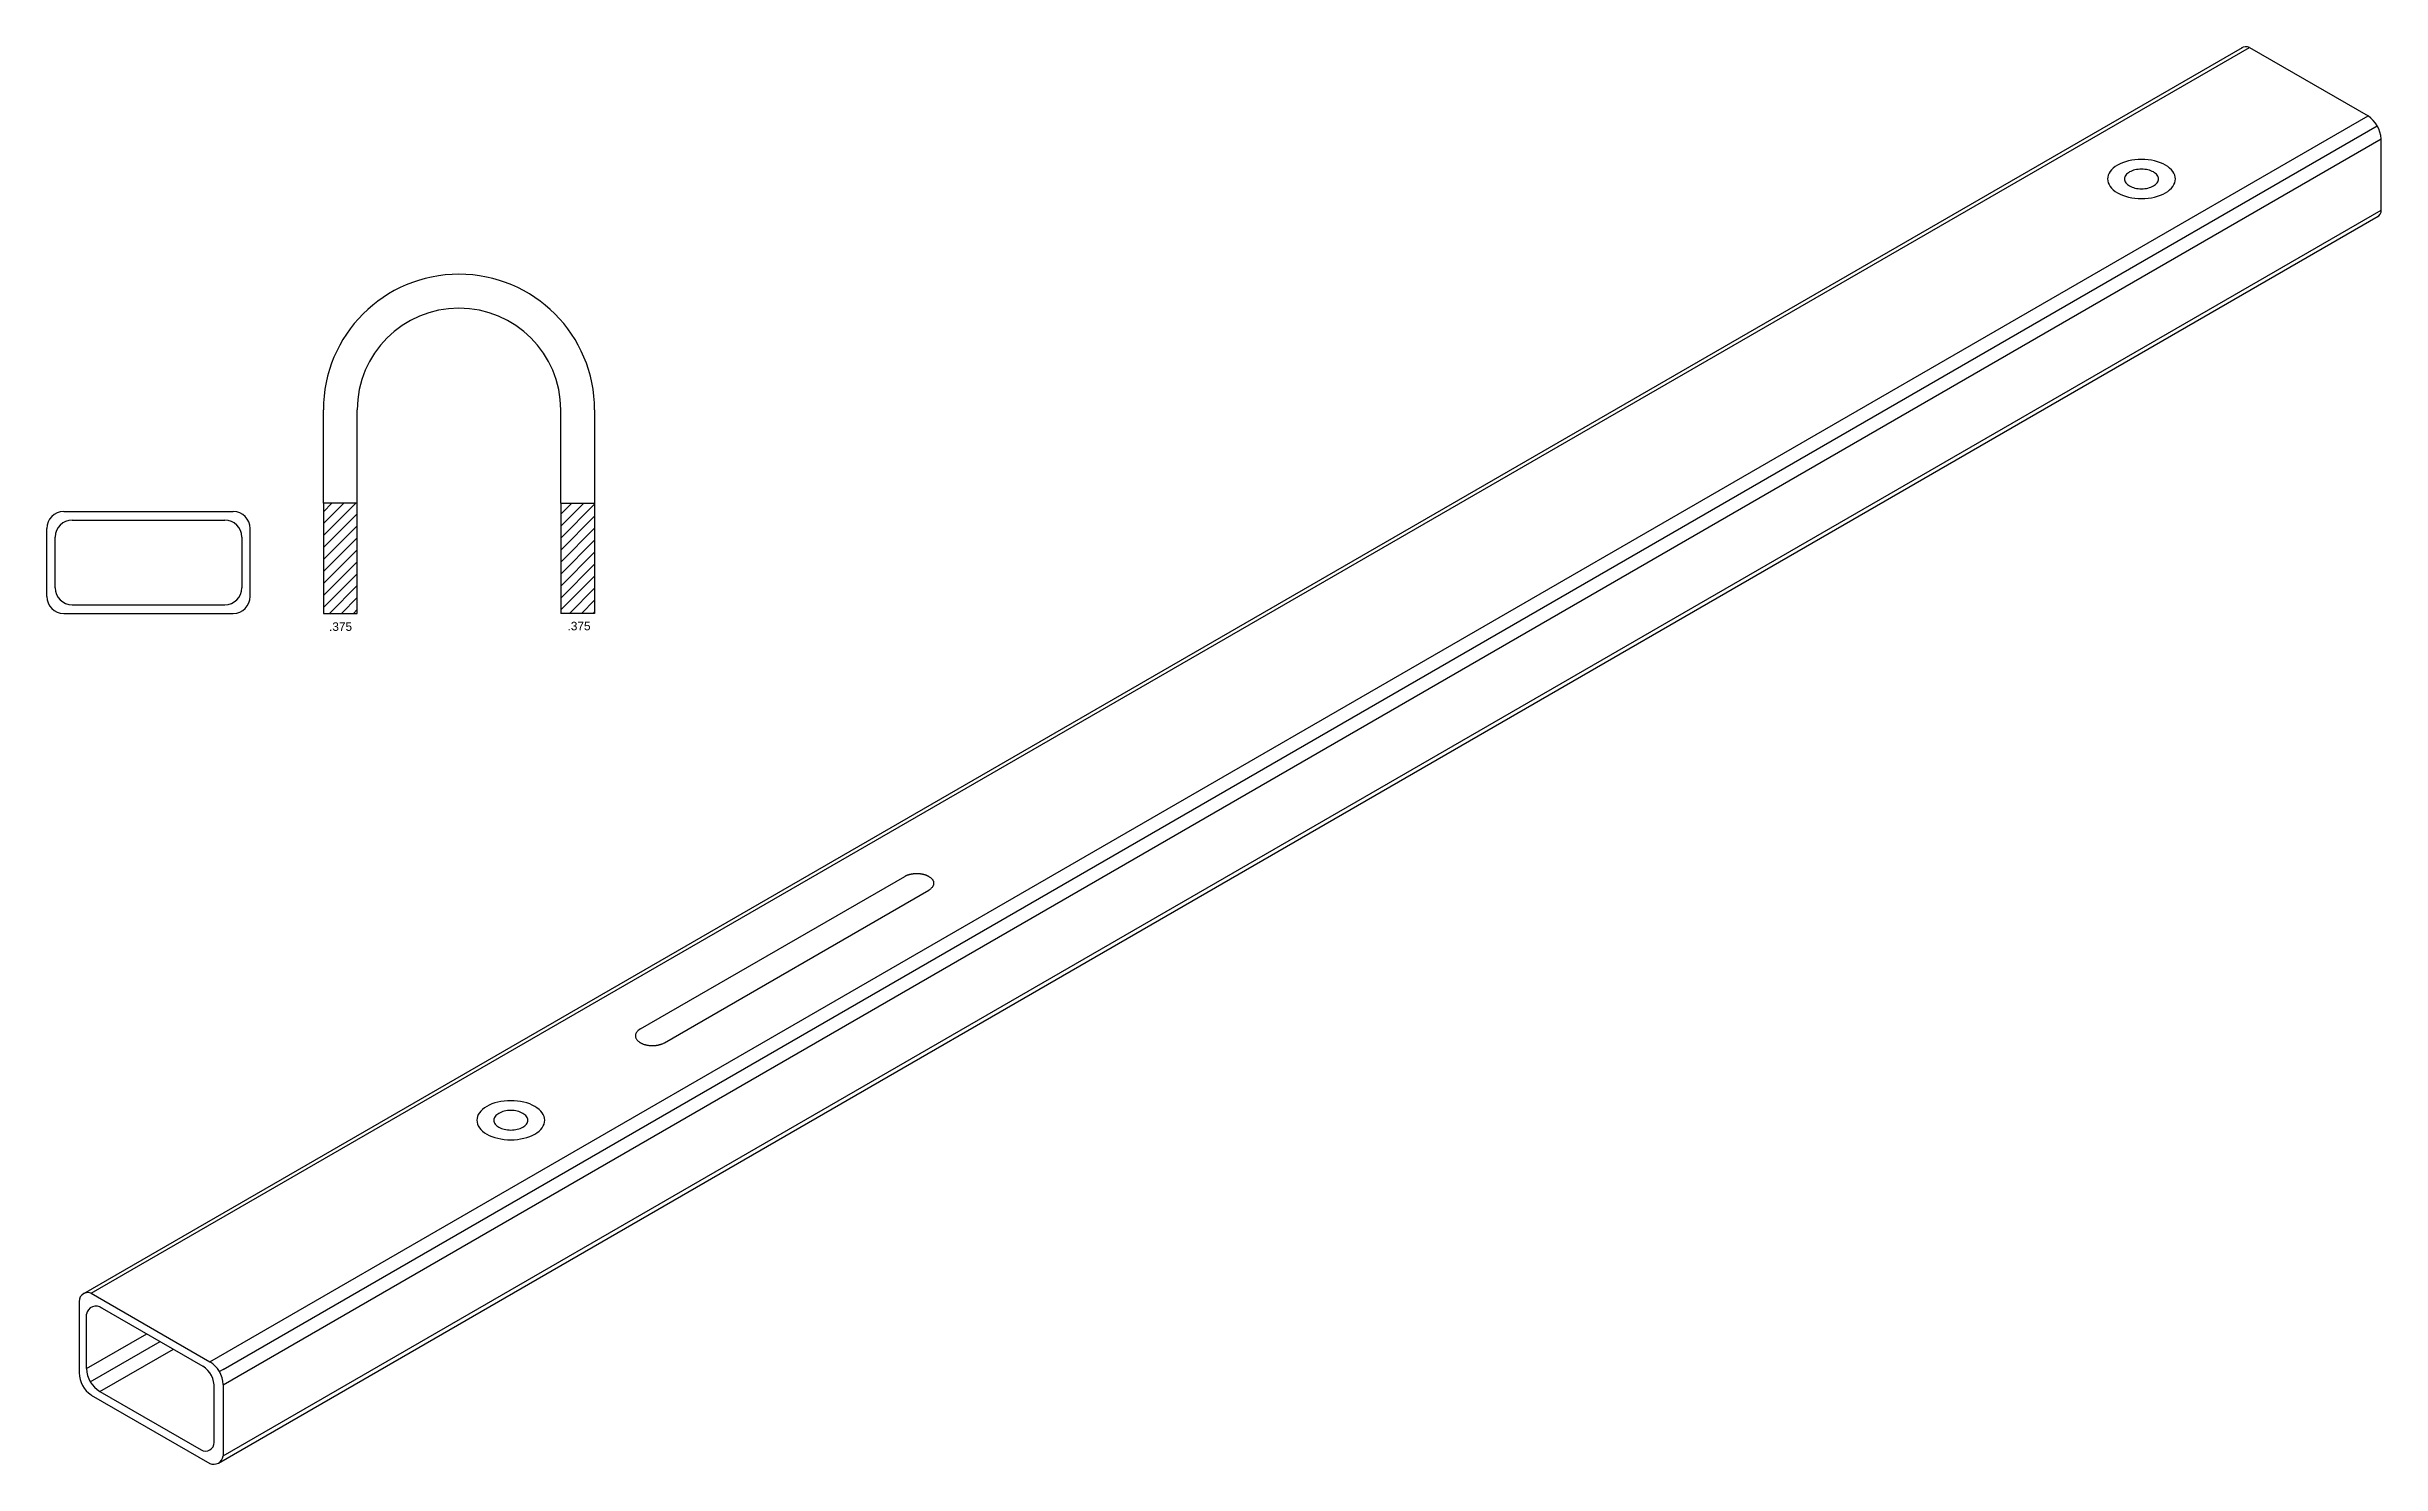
# Model space of a CAD drawing. Header units: inches. Extents: x 0 to 47.9, y 0 to 48.
# Drawn here: x 13.52 to 47.94, y 3.38 to 24.28 of the extents above; entities that cross this region are included whole.
import ezdxf

# ---------------------------------------------------------------- set-up
doc = ezdxf.new("R2010")
doc.units = ezdxf.units.IN
doc.header["$MEASUREMENT"] = 0
doc.layers.get('0').update_dxf_attribs({"lineweight": 25, "true_color": 0xffffff})
doc.layers.add('Dimensions', color=4, linetype='Continuous', lineweight=25, true_color=0x00ffff)
doc.styles.add('textstyle0', font='')
doc.styles.add('textstyle1', font='')
doc.styles.get('textstyle0').set_extended_font_data('Arial')
doc.styles.get('textstyle1').set_extended_font_data('Arial')
pattern_1 = [(45, (0, 0), (-0.08838835, 0.08838835), [])]

msp = doc.modelspace()

# ---------------------------------------------------------------- texts
at = {"layer": 'Dimensions', "char_height": 0.125, "attachment_point": 1}
for insert, style in [((17.684, 15.791), 'textstyle1'), ((21.2, 15.799), 'textstyle0')]:
    msp.add_mtext('.375', dxfattribs=dict(at, insert=insert, style=style))

# ---------------------------------------------------------------- hatches: boundary and pattern name
h = msp.add_hatch()
h.set_pattern_fill('ACAD_ISO02W100', color=256, angle=10, style=0)
h.set_pattern_definition(pattern_1)
h.paths.add_polyline_path([(18.1, 15.924), (18.1, 17.549), (17.6, 17.549), (17.6, 15.924)])
h = msp.add_hatch()
h.set_pattern_fill('ACAD_ISO02W100', color=256, angle=10, style=0)
h.set_pattern_definition(pattern_1)
h.paths.add_polyline_path([(18.1, 15.924), (18.1, 17.549), (17.6, 17.549), (17.6, 15.924)])
h = msp.add_hatch()
h.set_pattern_fill('ACAD_ISO02W100', color=256, angle=10, style=0)
h.set_pattern_definition(pattern_1)
h.paths.add_polyline_path([(18.1, 15.924), (18.1, 17.549), (17.6, 17.549), (17.6, 15.924)])
h = msp.add_hatch()
h.set_pattern_fill('ACAD_ISO02W100', color=256, angle=10, style=0)
h.set_pattern_definition(pattern_1)
h.paths.add_polyline_path([(18.1, 15.924), (18.1, 17.549), (17.6, 17.549), (17.6, 15.924)])
h = msp.add_hatch()
h.set_pattern_fill('ACAD_ISO02W100', color=256, angle=10, style=0)
h.set_pattern_definition(pattern_1)
h.paths.add_polyline_path([(18.1, 15.924), (18.1, 17.549), (17.6, 17.549), (17.6, 15.924)])
h = msp.add_hatch()
h.set_pattern_fill('ACAD_ISO02W100', color=256, angle=10, style=0)
h.set_pattern_definition(pattern_1)
h.paths.add_polyline_path([(21.6, 17.549), (21.6, 15.924), (21.1, 15.924), (21.1, 17.549)])

# ---------------------------------------------------------------- linework, layer by layer
for p, q in [((14.067, 5.893), (45.895, 24.269)), ((14.177, 5.898), (45.996, 24.269)), ((45.996, 24.269), (47.745, 23.258)), ((15.926, 4.888), (47.745, 23.258)), ((16.121, 4.775), (47.881, 23.112)), ((16.121, 4.55), (47.94, 22.921)), ((47.94, 21.86), (47.94, 22.921)), ((16.052, 3.395), (47.896, 21.78)), ((16.121, 3.5), (47.94, 21.871)), ((17.6, 17.549), (17.6, 18.924)), ((18.1, 17.549), (18.1, 18.924)), ((21.1, 17.549), (21.1, 18.924)), ((21.6, 18.924), (21.6, 17.549)), ((13.772, 17.424), (16.272, 17.424)), ((13.897, 17.299), (16.147, 17.299)), ((18.1, 17.549), (17.6, 17.549)), ((17.6, 17.549), (17.6, 15.924)), ((18.1, 15.924), (18.1, 17.549)), ((21.1, 17.549), (21.6, 17.549)), ((21.1, 17.549), (21.1, 15.924)), ((21.6, 17.549), (21.6, 15.924)), ((13.522, 16.174), (13.522, 17.174)), ((13.647, 16.299), (13.647, 17.049)), ((16.397, 17.049), (16.397, 16.299)), ((16.522, 16.174), (16.522, 17.174)), ((13.772, 15.924), (16.272, 15.924)), ((13.897, 16.049), (16.147, 16.049)), ((17.6, 15.924), (18.1, 15.924)), ((21.6, 15.924), (21.1, 15.924)), ((22.274, 9.796), (26.172, 12.046)), ((22.628, 9.592), (26.525, 11.842)), ((14.177, 5.898), (15.926, 4.888)), ((14, 5.787), (14, 4.725)), ((14.108, 4.787), (14.108, 5.588)), ((14.303, 5.7), (15.822, 4.823)), ((14.108, 4.787), (14.996, 5.3)), ((14.164, 4.593), (15.192, 5.187)), ((14.306, 4.448), (15.389, 5.073)), ((15.992, 3.7), (15.992, 4.529)), ((16.121, 4.775), (16.068, 4.745)), ((16.121, 4.55), (16.121, 3.5)), ((14.177, 4.398), (15.926, 3.388)), ((14.306, 4.448), (15.797, 3.588))]:
    msp.add_line(p, q)
at = {"flags": 128}
for points in [[(44.758, 22.125), (44.791, 22.146), (44.82, 22.169), (44.846, 22.193), (44.867, 22.219), (44.883, 22.246), (44.895, 22.273), (44.902, 22.301), (44.905, 22.329), (44.902, 22.358), (44.895, 22.386), (44.883, 22.413), (44.867, 22.44), (44.846, 22.466), (44.82, 22.49), (44.791, 22.513), (44.758, 22.534), (44.722, 22.553), (44.683, 22.569), (44.64, 22.584), (44.596, 22.596), (44.55, 22.606), (44.502, 22.613), (44.454, 22.617), (44.405, 22.618), (44.356, 22.617), (44.307, 22.613), (44.26, 22.606), (44.213, 22.596), (44.169, 22.584), (44.127, 22.569), (44.088, 22.553), (44.051, 22.534), (44.018, 22.513), (43.989, 22.49), (43.964, 22.466), (43.943, 22.44), (43.926, 22.413), (43.914, 22.386), (43.907, 22.358), (43.905, 22.329), (43.907, 22.301), (43.914, 22.273), (43.926, 22.246), (43.943, 22.219), (43.964, 22.193), (43.989, 22.169), (44.018, 22.146), (44.051, 22.125), (44.088, 22.106), (44.127, 22.089), (44.169, 22.075), (44.213, 22.063), (44.26, 22.053), (44.307, 22.046), (44.356, 22.042), (44.405, 22.041), (44.454, 22.042), (44.502, 22.046), (44.55, 22.053), (44.596, 22.063), (44.64, 22.075), (44.683, 22.089), (44.722, 22.106), (44.758, 22.125), (44.758, 22.125)], [(44.582, 22.227), (44.598, 22.238), (44.613, 22.249), (44.625, 22.261), (44.636, 22.274), (44.644, 22.288), (44.65, 22.301), (44.654, 22.315), (44.655, 22.329), (44.654, 22.344), (44.65, 22.358), (44.644, 22.371), (44.636, 22.385), (44.625, 22.398), (44.613, 22.41), (44.598, 22.421), (44.582, 22.432), (44.563, 22.441), (44.544, 22.449), (44.523, 22.457), (44.5, 22.463), (44.477, 22.468), (44.454, 22.471), (44.429, 22.473), (44.405, 22.474), (44.38, 22.473), (44.356, 22.471), (44.332, 22.468), (44.309, 22.463), (44.287, 22.457), (44.266, 22.449), (44.246, 22.441), (44.228, 22.432), (44.211, 22.421), (44.197, 22.41), (44.184, 22.398), (44.174, 22.385), (44.166, 22.371), (44.16, 22.358), (44.156, 22.344), (44.155, 22.329), (44.156, 22.315), (44.16, 22.301), (44.166, 22.288), (44.174, 22.274), (44.184, 22.261), (44.197, 22.249), (44.211, 22.238), (44.228, 22.227), (44.246, 22.218), (44.266, 22.209), (44.287, 22.202), (44.309, 22.196), (44.332, 22.191), (44.356, 22.188), (44.38, 22.186), (44.405, 22.185), (44.429, 22.186), (44.454, 22.188), (44.477, 22.191), (44.5, 22.196), (44.523, 22.202), (44.544, 22.209), (44.563, 22.218), (44.582, 22.227), (44.582, 22.227)], [(20.717, 8.245), (20.75, 8.266), (20.78, 8.289), (20.805, 8.313), (20.826, 8.339), (20.842, 8.366), (20.854, 8.393), (20.861, 8.421), (20.864, 8.449), (20.861, 8.478), (20.854, 8.506), (20.842, 8.533), (20.826, 8.56), (20.805, 8.585), (20.78, 8.61), (20.75, 8.633), (20.717, 8.654), (20.681, 8.673), (20.642, 8.689), (20.599, 8.704), (20.555, 8.716), (20.509, 8.726), (20.461, 8.733), (20.413, 8.737), (20.364, 8.738), (20.315, 8.737), (20.266, 8.733), (20.219, 8.726), (20.172, 8.716), (20.128, 8.704), (20.086, 8.689), (20.047, 8.673), (20.01, 8.654), (19.977, 8.633), (19.948, 8.61), (19.923, 8.585), (19.902, 8.56), (19.885, 8.533), (19.873, 8.506), (19.866, 8.478), (19.864, 8.449), (19.866, 8.421), (19.873, 8.393), (19.885, 8.366), (19.902, 8.339), (19.923, 8.313), (19.948, 8.289), (19.977, 8.266), (20.01, 8.245), (20.047, 8.226), (20.086, 8.209), (20.128, 8.195), (20.172, 8.183), (20.219, 8.173), (20.266, 8.166), (20.315, 8.162), (20.364, 8.161), (20.413, 8.162), (20.461, 8.166), (20.509, 8.173), (20.555, 8.183), (20.599, 8.195), (20.642, 8.209), (20.681, 8.226), (20.717, 8.245), (20.717, 8.245)], [(20.541, 8.347), (20.557, 8.358), (20.572, 8.369), (20.584, 8.381), (20.595, 8.394), (20.603, 8.408), (20.609, 8.421), (20.613, 8.435), (20.614, 8.449), (20.613, 8.464), (20.609, 8.478), (20.603, 8.491), (20.595, 8.505), (20.584, 8.517), (20.572, 8.53), (20.557, 8.541), (20.541, 8.551), (20.522, 8.561), (20.503, 8.569), (20.482, 8.577), (20.459, 8.583), (20.436, 8.588), (20.413, 8.591), (20.388, 8.593), (20.364, 8.594), (20.339, 8.593), (20.315, 8.591), (20.291, 8.588), (20.268, 8.583), (20.246, 8.577), (20.225, 8.569), (20.205, 8.561), (20.187, 8.551), (20.171, 8.541), (20.156, 8.53), (20.143, 8.517), (20.133, 8.505), (20.125, 8.491), (20.119, 8.478), (20.115, 8.464), (20.114, 8.449), (20.115, 8.435), (20.119, 8.421), (20.125, 8.408), (20.133, 8.394), (20.143, 8.381), (20.156, 8.369), (20.171, 8.358), (20.187, 8.347), (20.205, 8.338), (20.225, 8.329), (20.246, 8.322), (20.268, 8.316), (20.291, 8.311), (20.315, 8.308), (20.339, 8.306), (20.364, 8.305), (20.388, 8.306), (20.413, 8.308), (20.436, 8.311), (20.459, 8.316), (20.482, 8.322), (20.503, 8.329), (20.522, 8.338), (20.541, 8.347), (20.541, 8.347)]]:
    msp.add_lwpolyline(points, dxfattribs=at)
for centre, radius, start, end in [((45.945, 24.159), 0.121, 65.0425, 125.8547), ((47.493, 22.888), 0.448, 4.2134, 55.7982), ((47.835, 21.865), 0.105, 294.2881, 3.0872), ((19.6, 18.924), 2, 0, 180), ((19.6, 18.924), 1.5, 0, 180), ((13.772, 17.174), 0.25, 90, 180), ((13.897, 17.049), 0.25, 90, 180), ((16.147, 17.049), 0.25, 0, 90), ((16.272, 17.174), 0.25, 0, 90), ((13.897, 16.299), 0.25, 180, 270), ((13.772, 16.174), 0.25, 180, 270), ((16.272, 16.174), 0.25, 270, 0), ((14.127, 5.781), 0.127, 53.1146, 182.7501), ((14.25, 5.567), 0.143, 51.6928, 171.6928), ((15.627, 4.514), 0.365, 357.7525, 57.7525), ((15.725, 4.547), 0.396, 0.5395, 59.4721), ((14.402, 4.731), 0.402, 180.8613, 235.9202), ((14.521, 4.801), 0.413, 181.8653, 238.624), ((15.861, 3.702), 0.131, 240.9777, 359.0223), ((15.983, 3.515), 0.139, 246.0899, 353.8753)]:
    msp.add_arc(centre, radius, start, end)
for points in [[(26.172, 12.046), (26.181, 12.051), (26.19, 12.056), (26.2, 12.06), (26.209, 12.064), (26.22, 12.068), (26.23, 12.072), (26.242, 12.075), (26.253, 12.078), (26.264, 12.08), (26.276, 12.083), (26.288, 12.084), (26.3, 12.086), (26.3, 12.086), (26.312, 12.087), (26.324, 12.088), (26.336, 12.088), (26.348, 12.089), (26.361, 12.088), (26.373, 12.088), (26.385, 12.087), (26.397, 12.086), (26.409, 12.084), (26.421, 12.083), (26.432, 12.08), (26.444, 12.078), (26.455, 12.075), (26.466, 12.072), (26.477, 12.068), (26.487, 12.064), (26.497, 12.06), (26.507, 12.056), (26.516, 12.051), (26.525, 12.046), (26.542, 12.036), (26.556, 12.025), (26.569, 12.012), (26.579, 12), (26.588, 11.986), (26.594, 11.973), (26.597, 11.959), (26.598, 11.944), (26.597, 11.93), (26.594, 11.916), (26.588, 11.903), (26.579, 11.889), (26.569, 11.876), (26.556, 11.864), (26.542, 11.853), (26.533, 11.848), (26.525, 11.842)], [(22.274, 9.796), (22.243, 9.775), (22.231, 9.762), (22.22, 9.75), (22.212, 9.736), (22.206, 9.723), (22.202, 9.709), (22.201, 9.694), (22.202, 9.68), (22.206, 9.666), (22.212, 9.653), (22.22, 9.639), (22.231, 9.626), (22.243, 9.614), (22.258, 9.603), (22.266, 9.598), (22.274, 9.592), (22.293, 9.583), (22.302, 9.579), (22.312, 9.574), (22.333, 9.567), (22.344, 9.564), (22.356, 9.561), (22.367, 9.559), (22.379, 9.556), (22.391, 9.555), (22.402, 9.553), (22.415, 9.552), (22.427, 9.551), (22.439, 9.55), (22.451, 9.55), (22.463, 9.55), (22.476, 9.551), (22.488, 9.552), (22.5, 9.553), (22.512, 9.555), (22.524, 9.556), (22.535, 9.559), (22.547, 9.561), (22.558, 9.564), (22.569, 9.567), (22.58, 9.571), (22.59, 9.574), (22.61, 9.583), (22.619, 9.588), (22.628, 9.592)]]:
    msp.add_open_spline(points, degree=3)
at = {"layer": 'Dimensions'}
msp.add_arc((16.147, 16.299), 0.25, 270, 0, dxfattribs=at)

msp.set_redraw_order([(e.dxf.handle, doc.entitydb.next_handle()) for e in msp.query("TEXT MTEXT ATTDEF DIMENSION ARC_DIMENSION")])  # texts and dimensions are drawn at this point

doc.saveas('drawing.dxf')
